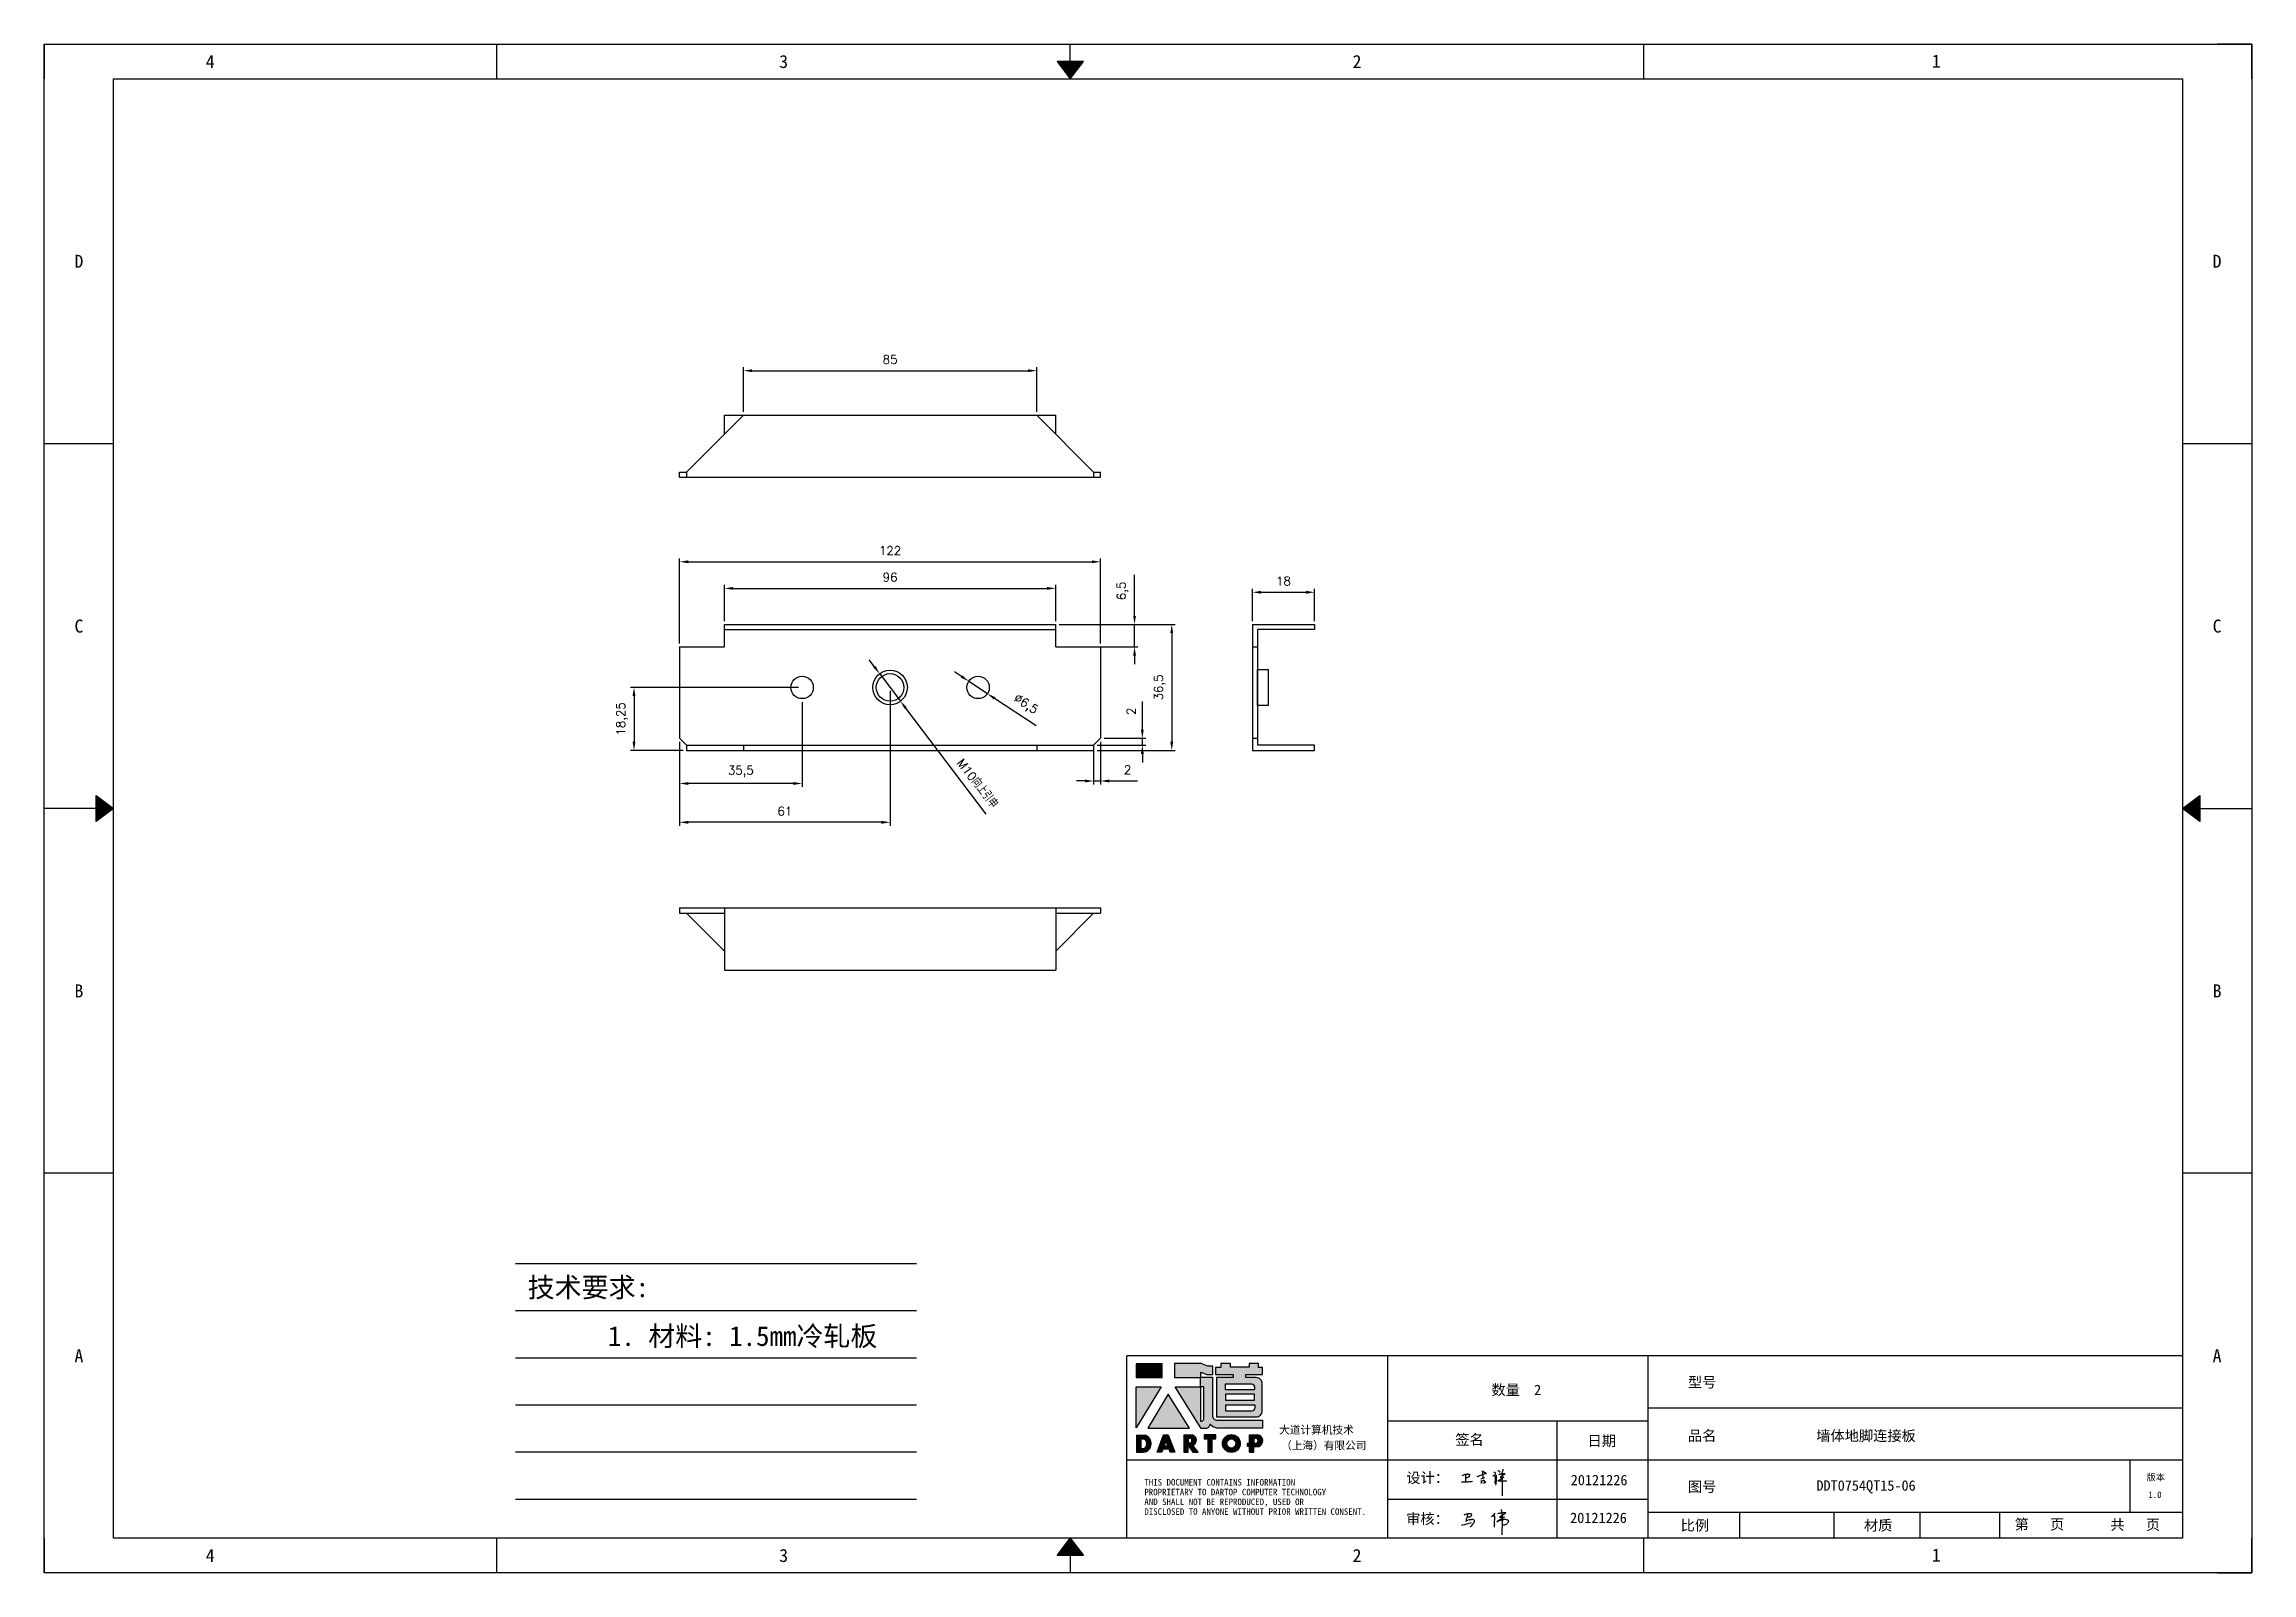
# Model space of a CAD drawing. Header units: millimetres. Extents: x 120943 to 145233, y 4425 to 40233.
# Drawn here: x 143533 to 144173, y 28903 to 29346 of the extents above; entities that cross this region are included whole.
import ezdxf
from ezdxf.enums import TextEntityAlignment as Align

# ---------------------------------------------------------------- set-up
doc = ezdxf.new("R2010")
doc.units = ezdxf.units.MM
doc.linetypes.add('DOT', pattern=[0.25, 0, -0.25])
doc.layers.add('4', color=7, linetype='Continuous')
doc.layers.add('print', color=30, linetype='Continuous')
doc.layers.add('dim', color=2, linetype='Continuous', lineweight=9)
doc.styles.add('Dartop', font='SIMFANG.TTF')
doc.styles.add('HZ', font='SimSun.ttf')
doc.styles.add('hzHT', font='SIMHEI.TTF')
doc.styles.get("Standard").update_dxf_attribs({"font": 'txt', "bigfont": 'gbcbig.shx'})
doc.dimstyles.new('0.5small', dxfattribs={"dimtxt": 2.5, "dimasz": 2.5, "dimexe": 1, "dimexo": 1, "dimgap": 2, "dimtad": 1, "dimtxsty": 'Standard', "dimcen": 2.5, "dimadec": 0, "dimazin": 0, "dimtfac": 1, "dimtmove": 0, "dimatfit": 3, "dimfxl": 1, "dimarcsym": 0})

msp = doc.modelspace()

# ---------------------------------------------------------------- texts
at = {"color": 0}
for s, height, style, p in [('4', 3.777, 'Dartop', (143581.582, 29340.852)), ('3', 3.777, 'Dartop', (143747.77, 29340.852)), ('2', 3.777, 'Dartop', (143913.958, 29340.852)), ('1', 3.777, 'Dartop', (144081.868, 29340.972)), ('D', 3.777, 'Dartop', (143543.52, 29282.938)), ('D', 3.777, 'Dartop', (144163.241, 29282.938)), ('C', 3.777, 'Dartop', (143543.52, 29177.182)), ('C', 3.777, 'Dartop', (144163.241, 29177.182)), ('B', 3.777, 'Dartop', (143543.52, 29071.426)), ('B', 3.777, 'Dartop', (144163.241, 29071.426)), ('A', 3.777, 'Dartop', (143543.52, 28965.67)), ('A', 3.777, 'Dartop', (144163.241, 28965.67)), ('数量  2', 3.0216, 'hzHT', (143960.135, 28955.765)), ('型号', 3.0216, 'hzHT', (144013.988, 28957.984)), ('签名', 3.0216, 'hzHT', (143946.562, 28941.365)), ('日期', 3.0216, 'hzHT', (143984.903, 28940.993)), ('品名', 3.0216, 'hzHT', (144013.988, 28942.472)), ('墙体地脚连接板', 3.0216, 'hzHT', (144061.496, 28942.472)), ('20121226', 3.0216, 'hzHT', (143984.127, 28929.633)), ('图号', 3.0216, 'hzHT', (144013.988, 28927.703)), ('DDT0754QT15-06', 3.0216, 'hzHT', (144061.496, 28928.043)), ('版本', 1.8885, 'hzHT', (144145.469, 28930.44)), ('1.0', 1.8885, 'Dartop', (144145.242, 28925.393)), ('20121226', 3.0216, 'hzHT', (143983.947, 28918.67)), ('比例', 3.0216, 'hzHT', (144011.881, 28916.49)), ('材质', 3.0216, 'hzHT', (144065.006, 28916.49)), ('第   页', 3.0216, 'hzHT', (144111.748, 28916.803)), ('共   页', 3.0216, 'hzHT', (144139.504, 28916.693)), ('4', 3.777, 'Dartop', (143581.582, 28907.756)), ('3', 3.777, 'Dartop', (143747.77, 28907.756)), ('2', 3.777, 'Dartop', (143913.958, 28907.756)), ('1', 3.777, 'Dartop', (144081.868, 28907.875))]:
    msp.add_text(s, height=height, dxfattribs=dict(at, style=style)).set_placement(p, align=Align.MIDDLE_CENTER)
at = {"style": 'HZ'}
for s, p in [('技术要求:', (143691.177, 28985.489)), ('     1. 材料: 1.5mm冷轧板', (143726.144, 28971.368))]:
    msp.add_text(s, height=5.733, dxfattribs=at).set_placement(p, align=Align.MIDDLE_CENTER)
at = {"color": 0, "style": 'hzHT'}
for s, height, p in [('THIS DOCUMENT CONTAINS INFORMATION', 1.8885, (143852.33, 28928.032)), ('设计：', 3.0216, (143928.258, 28928.776)), ('AND SHALL NOT BE REPRODUCED, USED OR', 1.8885, (143852.33, 28922.366)), ('PROPRIETARY TO DARTOP COMPUTER TECHNOLOGY', 1.8885, (143852.33, 28925.199)), ('DISCLOSED TO ANYONE WITHOUT PRIOR WRITTEN CONSENT.', 1.8885, (143852.33, 28919.534)), ('审核：', 3.0216, (143928.213, 28916.877))]:
    msp.add_text(s, height=height, dxfattribs=at).set_placement(p)
at = {"layer": '4', "color": 0, "style": 'hzHT'}
for s, p in [('大道计算机技术', (143891.389, 28943.032)), ('（上海）有限公司', (143891.959, 28938.515))]:
    msp.add_text(s, height=2.2662, dxfattribs=at).set_placement(p)

# ---------------------------------------------------------------- blocks, each defined once
blk = doc.blocks.new('*U527')
at = {"color": 254, "linetype": 'Continuous', "extrusion": (0, 0, -1)}
for points in [[(-17, 0.333), (-16.812, 0.25), (-17, 0.5)], [(-17, 0.333), (-17.188, 0.25), (-16.812, 0.25)], [(-17, 0.333), (-17, 0.5), (-17.188, 0.25)]]:
    blk.add_solid(points, dxfattribs=at)
blk = doc.blocks.new('*U526')
at = {"color": 254, "linetype": 'Continuous', "extrusion": (0, 0, -1)}
for points in [[(-33.167, 11), (-33, 11), (-33.25, 11.188)], [(-33.167, 11), (-33.25, 11.188), (-33.25, 10.812)], [(-33.167, 11), (-33.25, 10.812), (-33, 11)]]:
    blk.add_solid(points, dxfattribs=at)
blk = doc.blocks.new('*U528')
at = {"color": 254, "linetype": 'Continuous'}
for points in [[(17, 21.667), (17.188, 21.75), (16.812, 21.75)], [(17, 21.667), (16.812, 21.75), (17, 21.5)], [(17, 21.667), (17, 21.5), (17.188, 21.75)]]:
    blk.add_solid(points, dxfattribs=at)
blk = doc.blocks.new('*U525')
at = {"color": 254, "linetype": 'Continuous', "extrusion": (0, 0, -1)}
for points in [[(-0.833, 11), (-0.75, 10.812), (-0.75, 11.188)], [(-0.833, 11), (-0.75, 11.188), (-1, 11)], [(-0.833, 11), (-1, 11), (-0.75, 10.812)]]:
    blk.add_solid(points, dxfattribs=at)
blk = doc.blocks.new('dadao')
for p, q in [((48, 19.2), (44.9, 10.4)), ((44.9, 10.4), (51.2, 10.4)), ((51.2, 10.4), (48, 19.2))]:
    blk.add_line(p, q)
for points in [[(41.8, 121.6), (41.8, 143.7), (-0.4, 143.7), (-0.4, 121.6), (41.8, 121.6)], [(104.8, 122), (104.8, 130.3), (114.1, 126.3), (124.2, 126.3), (124.2, 139.6), (115.9, 139.6), (105.1, 143.9), (61.5, 143.9)], [(61.7, 144), (61.7, 121.3), (103.9, 121.3)], [(113.4, 38.7), (105.1, 38.7), (63, 106.5), (103.9, 106.5), (103.9, 120.9), (103.9, 121.3)], [(109.7, 53.6), (109.7, 106.2), (104.3, 106.2), (104.3, 50.4), (106.6, 50.4)], [(144.6, 94.4), (144.6, 84.8), (192, 84.8), (192, 94.1), (144.9, 94.1)], [(120.2, 45), (119.5, 45), (119.5, 44.6)], [(0, 28), (0, 0), (11.8, 0)], [(0.1, 28), (14, 28)], [(7.1, 21.8), (7.1, 6.1), (12, 6.1)], [(7.1, 21.8), (11.4, 21.8)], [(76.8, 28.2), (76.8, 0), (84.1, 0), (84.1, 11.1), (91.6, -0.1), (100.3, -0.1), (91.7, 11.1)], [(76.8, 28.2), (90.6, 28.2)], [(84, 22.7), (84, 15.3), (87.2, 15.3)], [(84, 22.7), (87.3, 22.7)], [(183.7, 0), (183.7, 9.6), (180.6, 9.6), (180.6, 14.9), (183.8, 14.9), (183.8, 28.1), (196.1, 28.1), (196.5, 28.1)], [(183.7, 0), (190.9, 0), (190.9, 9.6), (198.8, 9.6)], [(194.9, 22.3), (190.8, 22.3), (190.8, 15), (194.4, 15)]]:
    blk.add_lwpolyline(points)
blk.add_lwpolyline([(137.1, 144.2), (137.1, 137.9), (128.3, 137.9), (128.3, 126.5), (157.3, 126.5), (157.3, 121.5), (130.3, 121.5), (130.3, 57.5), (194.4, 57.5, 0.414214), (204.4, 67.5), (204.4, 111.3, 0.414214), (194.4, 121.3), (177.5, 121.3), (177.5, 126.3), (204.7, 126.3), (204.7, 137.7), (198.2, 137.7), (198.2, 143.9), (183.3, 143.9), (183.3, 138), (153, 138), (153, 144.2), (137.1, 144.2)], format="xyb", close=True)
for points in [[(104.8, 122), (123.4, 122), (123.4, 60, 0.414214), (131.4, 52), (204.8, 52), (204.8, 39.1), (131.7, 39.1)], [(144.3, 110.8), (144.3, 101.8), (192.3, 101.8), (192.3, 105.5, 0.414214), (187.3, 110.5), (144.3, 110.5)], [(144.6, 77), (144.6, 67.5), (187.6, 67.5, 0.414214), (192.6, 72.5), (192.6, 76.4), (144.6, 76.4)]]:
    blk.add_lwpolyline(points, format="xyb")
for points in [[(-0.3, 106.2), (40.4, 106.2), (-0.3, 39.7), (-0.3, 106.2)], [(51.7, 94.1), (18.4, 39.3), (86.2, 39.3)], [(43.8, 28.2), (51.8, 28.2), (62.6, -0.1), (55, -0.1), (53.2, 5), (42.9, 5), (41.1, 0), (33.6, 0)], [(110, 28.1), (110, 21.9), (116, 21.9), (116, -0.1), (123.2, -0.1), (123.2, 22), (129.2, 22), (129.2, 28.1), (110, 28.1)]]:
    blk.add_lwpolyline(points, close=True)
for radius in [14.5, 7.44]:
    blk.add_circle((154.2, 14.2), radius)
for centre, radius, start, end in [((99.2, 60.7), 12.6, 305.6399, 325.969), ((111.6, 46.7), 8.19, 282.9811, 347.6627), ((136, 61.7), 22.9, 226.7358, 259.3209), ((8.5, 13.9), 8.49, 294.2143, 69.7177), ((9.6, 14.2), 14.4, 278.6604, 72.3203), ((86.4, 19), 3.8, 282.527, 76.7196), ((88.6, 19.4), 8.95, 290.6073, 77.2124), ((193.7, 18.7), 3.8, 280.9891, 72.5513), ((195.7, 18.6), 9.51, 288.8959, 85.2442)]:
    blk.add_arc(centre, radius, start, end)
blk = doc.blocks.new('h')
for p, q in [((20768.1, -2360.9), (20773, -2359.1)), ((20769.5, -2366.9), (20769.8, -2370.6)), ((20769.8, -2370.6), (20770.9, -2378)), ((20770.9, -2378), (20771.5, -2370.6)), ((20772.4, -2369.3), (20774.9, -2367.8)), ((20773, -2359.1), (20784.1, -2355.2)), ((20773.3, -2331.8), (20775.3, -2338.7)), ((20789.1, -2340.9), (20773.5, -2331.9)), ((20775.3, -2338.7), (20775.6, -2351.2)), ((20775.6, -2351.2), (20775.5, -2357.3)), ((20782.2, -2369.2), (20780, -2377.1)), ((20780, -2377.1), (20788.3, -2371.3)), ((20780.1, -2366.4), (20780.8, -2366.4)), ((20781.9, -2367.4), (20782.2, -2369.2)), ((20845.7, -2343.5), (20848.4, -2353)), ((20848.9, -2370.3), (20847.9, -2424)), ((20848.4, -2353), (20848.9, -2370.3))]:
    blk.add_line(p, q)
for points in [[(20696.6, -2372.4, 0.002073), (20710.6, -2371.9, 0.016137), (20719.6, -2371.3, 0.008314), (20736.9, -2369.3)], [(20699.1, -2348.2, -0.029745), (20704.6, -2345.4, -0.046842), (20708.4, -2344.2, -0.00919), (20714.3, -2343, -0.018517), (20717.2, -2342.5, -0.037841), (20720.3, -2342.4, -0.039541), (20723.2, -2342.8, -0.149785), (20726, -2344.3, -0.204935), (20726.9, -2346.6, -0.074872), (20726.5, -2348.3, -0.061615), (20725.6, -2350.3, -0.034204), (20723.8, -2352.6, -0.045776), (20722.3, -2354.1, -0.054985), (20720.4, -2355.3, -0.036348), (20717.3, -2356.5, -0.067752), (20715.7, -2356.8, -0.043553), (20713.2, -2356.7)], [(20755, -2351.9, -0.024077), (20759.9, -2350.1, -0.013147), (20768.7, -2346.5, -0.00522), (20775.4, -2344.1, -0.018517), (20777.3, -2343.4, -0.008274), (20786.3, -2341, -0.039541), (20788.3, -2340.8, -0.079216), (20789.4, -2341, -0.204935)], [(20813.5, -2350.1, 0.007348), (20815.9, -2348.7, 0.008421), (20818, -2347.3, 0.009459), (20819.7, -2346.2, -0.016325), (20820.7, -2345.5, -0.173771), (20821.8, -2345.3, -0.085159), (20823.9, -2346, -0.125883), (20826, -2347.9, -0.160659), (20826.6, -2350.1, -0.010447), (20826.5, -2352.3, -0.008247), (20826.2, -2355.1, -0.002698), (20825.3, -2374, 0.001562), (20823.9, -2383.7, 0.016137)], [(20816.8, -2335, -0.053561), (20819.6, -2336.1, -0.075272), (20821.3, -2337.3, -0.005295), (20822.5, -2338.5, -0.009337), (20823.1, -2339.1, -0.026146), (20823.7, -2339.8, -0.016644), (20824.5, -2340.9)], [(20832.1, -2329.2, -0.053561), (20834.9, -2330.3, -0.075272), (20836.7, -2331.5, -0.005295), (20837.8, -2332.6, -0.009337), (20838.5, -2333.3, -0.026146), (20839, -2334, -0.016644), (20839.8, -2335.1)], [(20836, -2343.7, -0.02797), (20842.1, -2342.6, -0.048868), (20845.6, -2342.2, -0.00919), (20851.1, -2341.4, -0.018517), (20853.9, -2341.1, -0.037841), (20856.7, -2341.2, -0.039541), (20859.4, -2341.6, -0.018282), (20840.6, -2354.7, -0.000937)], [(20847.6, -2340.2, 0.021784), (20849.6, -2335.9, 0.028296), (20850.8, -2332.4, 0.008136), (20851.9, -2328.2, 0.028913), (20852.2, -2327, 0.08193), (20852.1, -2325.9, 0.075058), (20851.7, -2324.7, 0.275043)]]:
    blk.add_lwpolyline(points, format="xyb")
for points in [[(20711.3, -2343.5), (20711.3, -2343.5), (20711.5, -2355.8), (20710.7, -2368), (20710.6, -2371.9)], [(20821.5, -2350.6), (20822.4, -2359.2), (20822.2, -2364.9), (20821.7, -2369), (20821.3, -2376.3), (20823.6, -2368.5), (20827.2, -2366.3), (20829.5, -2366.3)], [(20840.6, -2354.7), (20850, -2354.7), (20855, -2354.3), (20845.9, -2361.1), (20840.5, -2364), (20833, -2367.5), (20863.2, -2367.4), (20865.9, -2367.3)]]:
    blk.add_lwpolyline(points)
for centre, radius, start, end in [((20773.7, -2371.2), 2.3, 121.9907, 163.60158), ((20787.5, -2406), 40.3, 100.61827, 108.24823), ((20780.8, -2367.6), 1.15, 9.4675, 90)]:
    blk.add_arc(centre, radius, start, end)
blk = doc.blocks.new('*D1486')
at = {"layer": 'Defpoints', "color": 0}
for p in [(143826.63, 29188.12), (143730.63, 29177.65), (143826.63, 29177.65)]:
    blk.add_point(p, dxfattribs=at)
at = {"layer": 'dim', "color": 0, "lineweight": -2}
for p, q in [((143730.63, 29178.65), (143730.63, 29189.12)), ((143733.13, 29188.12), (143824.13, 29188.12)), ((143826.63, 29178.65), (143826.63, 29189.12))]:
    blk.add_line(p, q, dxfattribs=at)
at = {"layer": 'dim', "color": 0}
for points in [[(143733.13, 29188.53), (143733.13, 29187.7), (143730.63, 29188.12)], [(143824.13, 29188.53), (143824.13, 29187.7), (143826.63, 29188.12)]]:
    blk.add_solid(points, dxfattribs=at)
at = {"layer": 'dim', "color": 0, "insert": (143778.63, 29191.37), "char_height": 2.5, "attachment_point": 5}
blk.add_mtext('96', dxfattribs=at)
blk = doc.blocks.new('*D1487')
at = {"layer": 'Defpoints', "color": 0}
for p in [(143839.63, 29195.82), (143717.63, 29171.15), (143839.63, 29171.15)]:
    blk.add_point(p, dxfattribs=at)
at = {"layer": 'dim', "color": 0, "lineweight": -2}
for p, q in [((143717.63, 29172.15), (143717.63, 29196.82)), ((143720.13, 29195.82), (143837.13, 29195.82)), ((143839.63, 29172.15), (143839.63, 29196.82))]:
    blk.add_line(p, q, dxfattribs=at)
at = {"layer": 'dim', "color": 0}
for points in [[(143720.13, 29196.24), (143720.13, 29195.41), (143717.63, 29195.82)], [(143837.13, 29196.24), (143837.13, 29195.41), (143839.63, 29195.82)]]:
    blk.add_solid(points, dxfattribs=at)
at = {"layer": 'dim', "color": 0, "insert": (143778.63, 29199.07), "char_height": 2.5, "attachment_point": 5}
blk.add_mtext('122', dxfattribs=at)
blk = doc.blocks.new('*D1488')
at = {"layer": 'Defpoints', "color": 0}
for p in [(143826.63, 29177.65), (143837.63, 29141.15), (143860.26, 29141.15)]:
    blk.add_point(p, dxfattribs=at)
at = {"layer": 'dim', "color": 0, "lineweight": -2}
for p, q in [((143827.63, 29177.65), (143861.26, 29177.65)), ((143860.26, 29175.15), (143860.26, 29143.65)), ((143838.63, 29141.15), (143861.26, 29141.15))]:
    blk.add_line(p, q, dxfattribs=at)
at = {"layer": 'dim', "color": 0}
for points in [[(143859.85, 29175.15), (143860.68, 29175.15), (143860.26, 29177.65)], [(143859.85, 29143.65), (143860.68, 29143.65), (143860.26, 29141.15)]]:
    blk.add_solid(points, dxfattribs=at)
at = {"layer": 'dim', "color": 0, "insert": (143856.8, 29159.4), "char_height": 2.5, "attachment_point": 5, "rotation": 90}
blk.add_mtext('36,5', dxfattribs=at)
blk = doc.blocks.new('*D1489')
at = {"layer": 'Defpoints', "color": 0}
for p in [(143826.63, 29177.65), (143849.48, 29177.65), (143826.63, 29171.15)]:
    blk.add_point(p, dxfattribs=at)
at = {"layer": 'dim', "color": 0, "lineweight": -2}
for p, q in [((143849.48, 29180.15), (143849.48, 29192.06)), ((143827.63, 29177.65), (143850.48, 29177.65)), ((143849.48, 29171.15), (143849.48, 29177.65)), ((143827.63, 29171.15), (143850.48, 29171.15)), ((143849.48, 29168.65), (143849.48, 29166.15))]:
    blk.add_line(p, q, dxfattribs=at)
at = {"layer": 'dim', "color": 0}
for points in [[(143849.07, 29180.15), (143849.9, 29180.15), (143849.48, 29177.65)], [(143849.07, 29168.65), (143849.9, 29168.65), (143849.48, 29171.15)]]:
    blk.add_solid(points, dxfattribs=at)
at = {"layer": 'dim', "color": 0, "insert": (143846.02, 29187.36), "char_height": 2.5, "attachment_point": 5, "rotation": 90}
blk.add_mtext('6,5', dxfattribs=at)
blk = doc.blocks.new('*D1490')
at = {"layer": 'Defpoints', "color": 0}
for p in [(143901.65, 29186.99), (143883.65, 29177.65), (143901.65, 29177.65)]:
    blk.add_point(p, dxfattribs=at)
at = {"layer": 'dim', "color": 0, "lineweight": -2}
for p, q in [((143883.65, 29178.65), (143883.65, 29187.99)), ((143886.15, 29186.99), (143899.15, 29186.99)), ((143901.65, 29178.65), (143901.65, 29187.99))]:
    blk.add_line(p, q, dxfattribs=at)
at = {"layer": 'dim', "color": 0}
for points in [[(143886.15, 29187.41), (143886.15, 29186.57), (143883.65, 29186.99)], [(143899.15, 29187.41), (143899.15, 29186.57), (143901.65, 29186.99)]]:
    blk.add_solid(points, dxfattribs=at)
at = {"layer": 'dim', "color": 0, "insert": (143892.65, 29190.24), "char_height": 2.5, "attachment_point": 5}
blk.add_mtext('18', dxfattribs=at)
blk = doc.blocks.new('*D1491')
at = {"layer": 'Defpoints', "color": 0}
for p in [(143821.13, 29251.22), (143736.13, 29238.32), (143821.13, 29238.32)]:
    blk.add_point(p, dxfattribs=at)
at = {"layer": 'dim', "color": 0, "lineweight": -2}
for p, q in [((143736.13, 29239.32), (143736.13, 29252.22)), ((143738.63, 29251.22), (143818.63, 29251.22)), ((143821.13, 29239.32), (143821.13, 29252.22))]:
    blk.add_line(p, q, dxfattribs=at)
at = {"layer": 'dim', "color": 0}
for points in [[(143738.63, 29251.64), (143738.63, 29250.81), (143736.13, 29251.22)], [(143818.63, 29251.64), (143818.63, 29250.81), (143821.13, 29251.22)]]:
    blk.add_solid(points, dxfattribs=at)
at = {"layer": 'dim', "color": 0, "insert": (143778.63, 29254.47), "char_height": 2.5, "attachment_point": 5}
blk.add_mtext('85', dxfattribs=at)
blk = doc.blocks.new('*D1492')
at = {"layer": 'Defpoints', "color": 0}
for p in [(143837.63, 29142.65), (143839.63, 29144.65), (143851.74, 29144.65)]:
    blk.add_point(p, dxfattribs=at)
at = {"layer": 'dim', "color": 0, "lineweight": -2}
for p, q in [((143851.74, 29147.15), (143851.74, 29155.31)), ((143838.63, 29142.65), (143852.74, 29142.65)), ((143840.63, 29144.65), (143852.74, 29144.65)), ((143851.74, 29142.65), (143851.74, 29144.65)), ((143851.74, 29140.15), (143851.74, 29137.65))]:
    blk.add_line(p, q, dxfattribs=at)
at = {"layer": 'dim', "color": 0}
for points in [[(143851.33, 29147.15), (143852.16, 29147.15), (143851.74, 29144.65)], [(143851.33, 29140.15), (143852.16, 29140.15), (143851.74, 29142.65)]]:
    blk.add_solid(points, dxfattribs=at)
at = {"layer": 'dim', "color": 0, "insert": (143848.49, 29152.48), "char_height": 2.5, "attachment_point": 5, "rotation": 90}
blk.add_mtext('2', dxfattribs=at)
blk = doc.blocks.new('*D1493')
at = {"layer": 'Defpoints', "color": 0}
for p in [(143837.63, 29142.65), (143839.63, 29144.65), (143839.63, 29132.28)]:
    blk.add_point(p, dxfattribs=at)
at = {"layer": 'dim', "color": 0, "lineweight": -2}
for p, q in [((143837.63, 29141.65), (143837.63, 29131.28)), ((143839.63, 29143.65), (143839.63, 29131.28)), ((143835.13, 29132.28), (143832.63, 29132.28)), ((143837.63, 29132.28), (143839.63, 29132.28)), ((143842.13, 29132.28), (143850.29, 29132.28))]:
    blk.add_line(p, q, dxfattribs=at)
at = {"layer": 'dim', "color": 0}
for points in [[(143835.13, 29132.7), (143835.13, 29131.86), (143837.63, 29132.28)], [(143842.13, 29132.7), (143842.13, 29131.86), (143839.63, 29132.28)]]:
    blk.add_solid(points, dxfattribs=at)
at = {"layer": 'dim', "color": 0, "insert": (143847.46, 29135.53), "char_height": 2.5, "attachment_point": 5}
blk.add_mtext('2', dxfattribs=at)
blk = doc.blocks.new('*D1494')
at = {"layer": 'Defpoints', "color": 0}
for p in [(143778.63, 29159.4), (143717.63, 29144.65), (143717.63, 29120.3)]:
    blk.add_point(p, dxfattribs=at)
at = {"layer": 'dim', "color": 0, "lineweight": -2}
for p, q in [((143778.63, 29158.4), (143778.63, 29119.3)), ((143717.63, 29143.65), (143717.63, 29119.3)), ((143776.13, 29120.3), (143720.13, 29120.3))]:
    blk.add_line(p, q, dxfattribs=at)
at = {"layer": 'dim', "color": 0}
for points in [[(143720.13, 29120.72), (143720.13, 29119.88), (143717.63, 29120.3)], [(143776.13, 29120.72), (143776.13, 29119.88), (143778.63, 29120.3)]]:
    blk.add_solid(points, dxfattribs=at)
at = {"layer": 'dim', "color": 0, "insert": (143748.13, 29123.55), "char_height": 2.5, "attachment_point": 5}
blk.add_mtext('61', dxfattribs=at)
blk = doc.blocks.new('*D1106')
at = {"layer": 'Defpoints', "color": 0}
for p in [(143753.13, 29156.15), (143717.63, 29143.65), (143717.63, 29131.56)]:
    blk.add_point(p, dxfattribs=at)
at = {"layer": 'dim', "color": 0, "lineweight": -2}
for p, q in [((143753.13, 29155.15), (143753.13, 29130.56)), ((143717.63, 29142.65), (143717.63, 29130.56)), ((143750.63, 29131.56), (143720.13, 29131.56))]:
    blk.add_line(p, q, dxfattribs=at)
at = {"layer": 'dim', "color": 0}
for points in [[(143720.13, 29131.97), (143720.13, 29131.14), (143717.63, 29131.56)], [(143750.63, 29131.97), (143750.63, 29131.14), (143753.13, 29131.56)]]:
    blk.add_solid(points, dxfattribs=at)
at = {"layer": 'dim', "color": 0, "insert": (143735.38, 29135.02), "char_height": 2.5, "attachment_point": 5}
blk.add_mtext('35,5', dxfattribs=at)
blk = doc.blocks.new('*D1495')
at = {"layer": 'Defpoints', "color": 0}
for p in [(143753.13, 29159.4), (143704.41, 29141.15), (143719.63, 29141.15)]:
    blk.add_point(p, dxfattribs=at)
at = {"layer": 'dim', "color": 0, "lineweight": -2}
for p, q in [((143752.13, 29159.4), (143703.41, 29159.4)), ((143704.41, 29156.9), (143704.41, 29143.65)), ((143718.63, 29141.15), (143703.41, 29141.15))]:
    blk.add_line(p, q, dxfattribs=at)
at = {"layer": 'dim', "color": 0}
for points in [[(143703.99, 29156.9), (143704.82, 29156.9), (143704.41, 29159.4)], [(143703.99, 29143.65), (143704.82, 29143.65), (143704.41, 29141.15)]]:
    blk.add_solid(points, dxfattribs=at)
at = {"layer": 'dim', "color": 0, "insert": (143700.95, 29150.27), "char_height": 2.5, "attachment_point": 5, "rotation": 90}
blk.add_mtext('18,25', dxfattribs=at)
blk = doc.blocks.new('*D1496')
at = {"layer": 'Defpoints', "color": 0}
for p in [(143801.42, 29161.2), (143806.83, 29157.6)]:
    blk.add_point(p, dxfattribs=at)
at = {"layer": 'dim', "color": 0, "lineweight": -2}
for p, q in [((143799.34, 29162.58), (143797.26, 29163.97)), ((143801.42, 29161.2), (143806.83, 29157.6)), ((143820.92, 29148.23), (143808.92, 29156.21))]:
    blk.add_line(p, q, dxfattribs=at)
at = {"layer": 'dim', "color": 0}
for points in [[(143799.57, 29162.93), (143799.11, 29162.23), (143801.42, 29161.2)], [(143809.15, 29156.56), (143808.69, 29155.87), (143806.83, 29157.6)]]:
    blk.add_solid(points, dxfattribs=at)
at = {"layer": 'dim', "color": 0, "insert": (143817.87, 29154.41), "char_height": 2.5, "attachment_point": 5, "rotation": 326.37911}
blk.add_mtext('∅6,5', dxfattribs=at)
blk = doc.blocks.new('*D1497')
at = {"layer": 'Defpoints', "color": 0}
for p in [(143775.61, 29163.38), (143781.65, 29155.41)]:
    blk.add_point(p, dxfattribs=at)
at = {"layer": 'dim', "color": 0, "lineweight": -2}
for p, q in [((143774.1, 29165.38), (143772.59, 29167.37)), ((143775.61, 29163.38), (143781.65, 29155.41)), ((143806.45, 29122.68), (143783.16, 29153.42))]:
    blk.add_line(p, q, dxfattribs=at)
at = {"layer": 'dim', "color": 0}
for points in [[(143774.43, 29165.63), (143773.77, 29165.12), (143775.61, 29163.38)], [(143783.49, 29153.67), (143782.83, 29153.17), (143781.65, 29155.41)]]:
    blk.add_solid(points, dxfattribs=at)
at = {"layer": 'dim', "color": 0, "insert": (143803.91, 29131.53), "char_height": 2.5, "attachment_point": 5, "rotation": 307.1543}
blk.add_mtext('M10向上引申', dxfattribs=at)

# ---------------------------------------------------------------- dimensions: what is measured, and where the dimension line sits
at = {"layer": 'dim'}
for base, p1, p2, picture, middle in [((143821.128, 29251.223), (143736.128, 29238.324), (143821.128, 29238.324), '*D1491', (143778.628, 29254.473)), ((143839.628, 29195.824), (143717.628, 29171.148), (143839.628, 29171.148), '*D1487', (143778.628, 29199.074)), ((143826.628, 29188.116), (143730.628, 29177.648), (143826.628, 29177.648), '*D1486', (143778.628, 29191.366)), ((143901.649, 29186.991), (143883.649, 29177.648), (143901.649, 29177.648), '*D1490', (143892.649, 29190.241)), ((143717.628, 29120.301), (143778.628, 29159.398), (143717.628, 29144.648), '*D1494', (143748.128, 29123.551)), ((143717.628, 29131.558), (143753.128, 29156.148), (143717.628, 29143.648), '*D1106', (143735.378, 29135.016)), ((143839.628, 29132.28), (143837.628, 29142.648), (143839.628, 29144.648), '*D1493', (143847.461, 29135.53))]:
    dim = msp.add_linear_dim(base=base, p1=p1, p2=p2, dimstyle='0.5small', override={"dimpost": '\\X'}, dxfattribs=at)
    dim.commit()
    dim.dimension.update_dxf_attribs({"geometry": picture, "text_midpoint": middle})
for base, p1, p2, picture, middle in [((143849.483, 29177.648), (143826.628, 29171.148), (143826.628, 29177.648), '*D1489', (143846.025, 29187.356)), ((143860.263, 29141.148), (143826.628, 29177.648), (143837.628, 29141.148), '*D1488', (143856.805, 29159.398)), ((143704.408, 29141.148), (143753.128, 29159.398), (143719.628, 29141.148), '*D1495', (143700.95, 29150.273)), ((143851.743, 29144.648), (143837.628, 29142.648), (143839.628, 29144.648), '*D1492', (143848.493, 29152.481))]:
    dim = msp.add_linear_dim(base=base, p1=p1, p2=p2, angle=90, dimstyle='0.5small', override={"dimpost": '\\X'}, dxfattribs=at)
    dim.commit()
    dim.dimension.update_dxf_attribs({"geometry": picture, "text_midpoint": middle})
dim = msp.add_diameter_dim_2p(p1=(143775.608, 29163.383), p2=(143781.648, 29155.413), text='M10向上引申', dimstyle='0.5small', override={"dimpost": '\\X'}, dxfattribs=at)
dim.commit()
dim.dimension.update_dxf_attribs({"geometry": '*D1497', "text_midpoint": (143801.265, 29129.525), "dimtype": 163})
dim = msp.add_diameter_dim_2p(p1=(143801.421, 29161.197), p2=(143806.834, 29157.598), dimstyle='0.5small', override={"dimpost": '\\X'}, dxfattribs=at)
dim.commit()
dim.dimension.update_dxf_attribs({"geometry": '*D1496', "text_midpoint": (143817.874, 29154.41)})

# ---------------------------------------------------------------- hatches: boundary and pattern name
for points in [[(143857.472, 28963.331), (143849.938, 28963.331), (143849.938, 28959.395), (143857.472, 28959.395)], [(143857.229, 28956.641), (143849.958, 28956.641), (143849.958, 28944.769)], [(143859.245, 28954.486), (143853.301, 28944.69), (143865.404, 28944.69)], [(143873.089, 28942.686), (143869.649, 28942.686), (143869.649, 28941.594), (143870.722, 28941.594), (143870.722, 28937.662), (143872.007, 28937.662), (143872.007, 28941.597), (143873.089, 28941.597)]]:
    msp.add_hatch(color=0).paths.add_polyline_path(points)
h = msp.add_hatch(color=0)
h.paths.add_polyline_path([(143868.73, 28960.938), (143870.393, 28960.22), (143872.19, 28960.22), (143872.19, 28962.599), (143870.707, 28962.599), (143868.775, 28963.362), (143861.031, 28963.362), (143861.031, 28959.339), (143868.566, 28959.339), (143868.566, 28959.257), (143868.566, 28956.686), (143861.26, 28956.686), (143868.775, 28944.592), (143870.263, 28944.592, 0.2793748), (143871.349, 28945.648), (143871.349, 28945.704), (143871.48, 28945.704, 0.1431454), (143873.529, 28944.661), (143886.587, 28944.661), (143886.587, 28946.955), (143873.473, 28946.955, -0.4142136), (143872.045, 28948.383), (143872.045, 28959.466), (143868.73, 28959.466)])
h.paths.add_polyline_path([(143868.642, 28956.634), (143869.599, 28956.634), (143869.599, 28947.247, -0.0889357), (143869.044, 28946.677), (143868.638, 28946.677)], flags=16)
h = msp.add_hatch(color=0)
h.paths.add_polyline_path([(143886.565, 28962.266), (143885.403, 28962.266), (143885.403, 28963.372), (143882.747, 28963.372), (143882.747, 28962.322), (143877.326, 28962.322), (143877.326, 28963.427), (143874.486, 28963.427), (143874.486, 28962.301), (143872.917, 28962.301), (143872.917, 28960.263), (143878.095, 28960.263), (143878.095, 28959.362), (143873.27, 28959.362), (143873.27, 28947.952), (143884.724, 28947.952, 0.4142136), (143886.51, 28949.738), (143886.51, 28957.552, 0.4142136), (143884.724, 28959.337), (143881.696, 28959.337), (143881.696, 28960.221), (143886.565, 28960.221)])
h.paths.add_polyline_path([(143883.459, 28957.403, -0.4142136), (143884.352, 28956.51), (143884.352, 28955.855), (143875.776, 28955.855), (143875.776, 28957.403)], flags=16)
h.paths.add_polyline_path([(143884.296, 28954.474), (143884.296, 28952.816), (143875.832, 28952.816), (143875.832, 28954.474)], flags=16)
h.paths.add_polyline_path([(143884.407, 28951.324), (143884.407, 28950.614, -0.4142136), (143883.514, 28949.721), (143875.832, 28949.721), (143875.832, 28951.324)], flags=16)
h = msp.add_hatch(color=0)
h.paths.add_polyline_path([(143852.506, 28942.668), (143850.012, 28942.668), (143850.012, 28937.677), (143852.112, 28937.677, 0.7930159)])
h.paths.add_polyline_path([(143852.149, 28938.77), (143851.277, 28938.77), (143851.277, 28941.575), (143852.053, 28941.575, -0.6713609)], flags=16)
h = msp.add_hatch(color=0)
h.paths.add_polyline_path([(143859.263, 28942.709), (143857.84, 28942.709), (143856.009, 28937.672), (143857.358, 28937.672), (143857.675, 28938.564), (143859.502, 28938.564), (143859.826, 28937.661), (143861.185, 28937.661)])
h.paths.add_polyline_path([(143859.153, 28939.526), (143858.021, 28939.526), (143858.576, 28941.109)], flags=16)
h = msp.add_hatch(color=0)
h.paths.add_polyline_path([(143866.183, 28942.705), (143863.73, 28942.705), (143863.73, 28937.669), (143865.026, 28937.669), (143865.026, 28939.665), (143866.359, 28937.651), (143867.925, 28937.651), (143866.392, 28939.653, 0.7440549)])
h.paths.add_polyline_path([(143865.014, 28940.411), (143865.014, 28941.733), (143865.594, 28941.733, -0.796809), (143865.585, 28940.411)], flags=16)
h = msp.add_hatch(color=0)
h.paths.add_polyline_path([(143874.959, 28940.205, 1), (143880.13, 28940.205, 1)])
h.paths.add_polyline_path([(143878.873, 28940.205, -1), (143876.216, 28940.205, -1)], flags=16)
h = msp.add_hatch(color=0)
h.paths.add_polyline_path([(143885.09, 28942.693), (143885.016, 28942.693), (143882.829, 28942.693), (143882.829, 28940.343), (143882.249, 28940.343), (143882.249, 28939.389), (143882.82, 28939.389), (143882.82, 28937.678), (143884.097, 28937.678), (143884.097, 28939.395), (143885.499, 28939.395, 0.8123038)])
h.paths.add_polyline_path([(143884.078, 28940.349), (143884.078, 28941.664), (143884.804, 28941.664, -0.7782134), (143884.73, 28940.349)], flags=16)

# ---------------------------------------------------------------- linework, layer by layer
at = {"color": 0, "linetype": 'DOT'}
for p, q in [((143533.448, 29345.888), (144163.241, 29345.888)), ((143533.448, 28912.792), (143533.448, 29335.816)), ((144173.313, 29335.816), (144173.313, 28912.792)), ((144163.241, 28902.72), (143533.448, 28902.72))]:
    msp.add_line(p, q, dxfattribs=at)
at = {"color": 0}
for p, q in [((143533.448, 29345.888), (143533.448, 29335.816)), ((143533.448, 29345.888), (143533.448, 29345.888)), ((143664.676, 29335.816), (143664.676, 29345.888)), ((143830.864, 29340.852), (143830.864, 29345.888)), ((143997.052, 29335.816), (143997.052, 29345.888)), ((144173.313, 29345.888), (144163.241, 29345.888)), ((144173.313, 29335.816), (144173.313, 29345.888)), ((143553.592, 28912.792), (143553.592, 29335.816)), ((143553.592, 29335.816), (144153.169, 29335.816)), ((144153.169, 29335.816), (144153.169, 28912.792)), ((143553.592, 29230.06), (143533.448, 29230.06)), ((144173.313, 29230.06), (144153.169, 29230.06)), ((143548.556, 29124.304), (143533.448, 29124.304)), ((144158.205, 29124.304), (144173.313, 29124.304)), ((143553.592, 29018.548), (143533.448, 29018.548)), ((144173.313, 29018.548), (144153.169, 29018.548)), ((144153.169, 28965.67), (143847.231, 28965.67)), ((143847.231, 28912.792), (143847.231, 28965.67)), ((143922.771, 28965.67), (143922.771, 28912.792)), ((143998.311, 28912.792), (143998.311, 28965.67)), ((143998.311, 28950.562), (144153.169, 28950.562)), ((143922.771, 28946.785), (143998.311, 28946.785)), ((143971.872, 28946.785), (143971.872, 28912.792)), ((143847.231, 28935.454), (143922.771, 28935.454)), ((143922.771, 28935.454), (144153.169, 28935.454)), ((144138.061, 28920.346), (144138.061, 28935.454)), ((143922.771, 28924.123), (143998.311, 28924.123)), ((143998.311, 28920.346), (144153.169, 28920.346)), ((144024.888, 28912.792), (144024.888, 28920.346)), ((144052.278, 28912.792), (144052.278, 28920.346)), ((144077.177, 28912.792), (144077.177, 28920.346)), ((144100.291, 28912.792), (144100.291, 28920.346)), ((143533.448, 28912.792), (143533.448, 28902.72)), ((144153.169, 28912.792), (143553.592, 28912.792)), ((143664.676, 28902.72), (143664.676, 28912.792)), ((143997.052, 28902.72), (143997.052, 28912.792)), ((144173.313, 28902.72), (144173.313, 28912.792)), ((143533.448, 28902.72), (143533.448, 28902.72)), ((143830.864, 28907.756), (143830.864, 28902.72)), ((144163.241, 28902.72), (144173.313, 28902.72))]:
    msp.add_line(p, q, dxfattribs=at)
for p, q in [((143719.628, 29221.824), (143736.128, 29238.324)), ((143730.628, 29238.324), (143826.628, 29238.324)), ((143730.628, 29232.824), (143730.628, 29238.324)), ((143821.128, 29238.324), (143837.628, 29221.824)), ((143826.628, 29232.824), (143826.628, 29238.324)), ((143717.628, 29221.824), (143719.628, 29221.824)), ((143717.628, 29220.324), (143717.628, 29221.824)), ((143717.628, 29220.324), (143839.628, 29220.324)), ((143719.628, 29221.824), (143719.628, 29220.324)), ((143837.628, 29221.824), (143839.628, 29221.824)), ((143837.628, 29221.824), (143837.628, 29220.324)), ((143839.628, 29220.324), (143839.628, 29221.824)), ((143730.628, 29177.648), (143826.628, 29177.648)), ((143730.628, 29171.148), (143730.628, 29177.648)), ((143730.628, 29176.148), (143826.628, 29176.148)), ((143826.628, 29171.148), (143826.628, 29177.648)), ((143883.649, 29177.648), (143883.649, 29141.148)), ((143883.649, 29177.648), (143901.649, 29177.648)), ((143901.649, 29176.148), (143885.149, 29176.148)), ((143885.149, 29176.148), (143885.149, 29142.648)), ((143901.649, 29177.648), (143901.649, 29176.148)), ((143717.628, 29171.148), (143730.628, 29171.148)), ((143717.628, 29171.148), (143717.628, 29144.648)), ((143826.628, 29171.148), (143839.628, 29171.148)), ((143839.628, 29171.148), (143839.628, 29144.648)), ((143883.649, 29171.148), (143885.149, 29171.148)), ((143717.628, 29144.648), (143719.628, 29142.648)), ((143719.628, 29142.648), (143837.628, 29142.648)), ((143719.628, 29142.648), (143719.628, 29141.148)), ((143719.628, 29141.148), (143837.628, 29141.148)), ((143736.128, 29142.648), (143736.128, 29141.148)), ((143821.128, 29142.648), (143821.128, 29141.148)), ((143839.628, 29144.648), (143837.628, 29142.648)), ((143837.628, 29142.648), (143837.628, 29141.148)), ((143883.649, 29144.648), (143885.149, 29144.648)), ((143883.649, 29141.148), (143901.649, 29141.148)), ((143901.649, 29142.648), (143885.149, 29142.648)), ((143901.649, 29141.148), (143901.649, 29142.648)), ((143717.628, 29095.472), (143839.628, 29095.472)), ((143717.628, 29095.472), (143717.628, 29093.972)), ((143730.628, 29095.472), (143730.628, 29077.472)), ((143826.628, 29095.472), (143826.628, 29077.472)), ((143839.628, 29095.472), (143839.628, 29093.972)), ((143717.628, 29093.972), (143730.628, 29093.972)), ((143719.628, 29093.972), (143730.628, 29082.972)), ((143826.628, 29093.972), (143839.628, 29093.972)), ((143826.628, 29082.972), (143837.628, 29093.972)), ((143730.628, 29077.472), (143826.628, 29077.472)), ((143955.213, 28917.958), (143954.47, 28917.556)), ((143955.747, 28918.243), (143955.213, 28917.958)), ((143955.243, 28918.844), (143956.187, 28918.844)), ((143956.69, 28918.89), (143955.747, 28918.243)), ((143955.781, 28921.084), (143955.997, 28919.274)), ((143956.033, 28917.937), (143955.953, 28913.777)), ((143955.997, 28919.274), (143956.033, 28917.937)), ((143956.187, 28918.844), (143956.69, 28918.89))]:
    msp.add_line(p, q)
for points in [[(143830.864, 29335.816), (143834.641, 29340.852), (143827.087, 29340.852), (143830.864, 29335.816)], [(143553.592, 29124.304), (143548.556, 29120.527), (143548.556, 29128.081), (143553.592, 29124.304)], [(144153.169, 29124.304), (144158.205, 29128.081), (144158.205, 29120.527), (144153.169, 29124.304)], [(143830.864, 28912.792), (143834.641, 28907.756), (143827.087, 28907.756), (143830.864, 28912.792)]]:
    msp.add_lwpolyline(points, close=True, dxfattribs=at)
msp.add_lwpolyline([(143885.149, 29164.585), (143888.219, 29164.585), (143888.219, 29154.211), (143885.149, 29154.211)], close=True)
for points in [[(143945.037, 28919.497, -0.029745), (143945.469, 28919.714, -0.0468422), (143945.761, 28919.808, -0.0091902), (143946.217, 28919.9, -0.0185172), (143946.446, 28919.933, -0.0378406), (143946.682, 28919.94, -0.0395413), (143946.906, 28919.913, -0.1497852), (143947.126, 28919.793, -0.2049352), (143947.193, 28919.62, -0.0748717), (143947.167, 28919.483, -0.0616146), (143947.093, 28919.331, -0.0342039), (143946.958, 28919.153, -0.0457759), (143946.837, 28919.037, -0.054985), (143946.69, 28918.945, -0.0363479), (143946.448, 28918.849, -0.0677521), (143946.327, 28918.828, -0.0435534), (143946.136, 28918.838)], [(143954.47, 28917.556, -0.029745), (143955.144, 28917.894, -0.0468422), (143955.6, 28918.041, -0.0091902), (143956.312, 28918.184, -0.0185172), (143956.669, 28918.236, -0.0378406), (143957.037, 28918.248, -0.0395413), (143957.387, 28918.204, -0.1497852), (143957.728, 28918.018, -0.2049352), (143957.833, 28917.747, -0.0748717), (143957.793, 28917.534, -0.0616146), (143957.677, 28917.297, -0.0342039), (143957.466, 28917.019, -0.0457759), (143957.278, 28916.839, -0.054985), (143957.05, 28916.696, -0.0363479), (143956.671, 28916.545, -0.0677521), (143956.482, 28916.513, -0.0435534), (143956.185, 28916.528)], [(143954.78, 28919.958, -0.0279703), (143955.39, 28920.07, -0.0488679), (143955.744, 28920.108, -0.0091902), (143956.3, 28920.19, -0.0185172), (143956.578, 28920.216, -0.0378406), (143956.863, 28920.21, -0.0395413), (143957.132, 28920.162, -0.0182819), (143955.243, 28918.844, -0.0009369)]]:
    msp.add_lwpolyline(points, format="xyb")
msp.add_lwpolyline([(143945.989, 28919.856), (143945.989, 28919.856), (143945.845, 28918.971), (143945.607, 28918.139), (143945.451, 28917.628)])
for centre, radius in [((143753.128, 29159.398), 3.25), ((143778.628, 29159.398), 5), ((143778.628, 29159.398), 4), ((143804.128, 29159.398), 3.25)]:
    msp.add_circle(centre, radius)
for centre, radius, start, end in [((143943.932, 28918.092), 1.596, 281.076982, 291.212632), ((143908.832, 29060.568), 148.319, 283.91895, 284.971512), ((143947.891, 28913.406), 4.876, 113.202449, 120.017497), ((143946.746, 28916.076), 1.971, 102.47486, 113.202449), ((143949.603, 28903.165), 15.195, 100.36867, 102.47486), ((143946.429, 28917.345), 1.257, 283.816254, 294.030509), ((143947.542, 28914.428), 3.745, 96.125337, 100.36867), ((143946.697, 28916.722), 0.58, 294.836428, 309.901134), ((143938.965, 28923.856), 11.096, 316.919563, 320.58866), ((143947.343, 28916.287), 1.875, 87.457037, 96.125337), ((143947.349, 28916.444), 1.717, 78.399567, 87.457037), ((143945.253, 28918.466), 2.821, 324.094808, 331.378357), ((143947.592, 28917.626), 0.511, 44.324655, 78.399567), ((143947.442, 28917.359), 0.377, 319.573073, 337.48549), ((143946.404, 28918.189), 1.694, 324.910666, 333.348429), ((143947.228, 28917.881), 0.825, 326.76781, 340.871018), ((143947.755, 28917.785), 0.284, 357.998393, 44.324655), ((143947.478, 28917.794), 0.561, 340.871018, 357.998393), ((143949.248, 28925.489), 7.458, 299.265464, 300.9495), ((143966.143, 28862.976), 57.583, 102.46592, 103.2053), ((143926.902, 28946.811), 38.128, 313.366132, 315.296084), ((144074.144, 28898.578), 121.7, 171.410173, 171.768083), ((143953.719, 28918.959), 0.244, 52.375745, 91.291159), ((143739.271, 28925.875), 214.732, 357.565664, 358.057278), ((143953.635, 28918.997), 0.279, 357.196828, 33.705179), ((143947.347, 28919.408), 6.583, 352.912546, 354.802684), ((143949.816, 28919.184), 4.103, 354.802684, 357.196828)]:
    msp.add_arc(centre, radius, start, end)
at = {"layer": 'Defpoints'}
for p, q in [((143670.064, 28992.378), (143786.323, 28992.378)), ((143670.064, 28978.728), (143786.323, 28978.728)), ((143670.064, 28978.728), (143786.323, 28978.728)), ((143670.064, 28965.078), (143786.323, 28965.078)), ((143670.064, 28951.428), (143786.323, 28951.428)), ((143670.064, 28937.778), (143786.323, 28937.778)), ((143670.064, 28924.128), (143786.323, 28924.128))]:
    msp.add_line(p, q, dxfattribs=at)
at = {"layer": 'print'}
msp.add_lwpolyline([(143533.448, 29345.888), (144173.313, 29345.888), (144173.313, 28902.72), (143533.448, 28902.72)], close=True, dxfattribs=at)

# ---------------------------------------------------------------- block references
at = {"color": 0, "linetype": 'Continuous', "xscale": 20.14402654906928, "yscale": 20.14402654921842, "zscale": 20.14402654921862}
for name, p in [('*U528', (143488.416, 28902.72)), ('*U525', (143533.448, 28902.72)), ('*U526', (143488.416, 28902.72)), ('*U527', (143488.416, 28902.72))]:
    msp.add_blockref(name, p, dxfattribs=at)
at = {"color": 0}
for name, p, xscale, yscale, zscale in [('dadao', (143850.012, 28937.677), 0.1785493262164481, 0.178549326230053, 0.1785493262317104), ('h', (142340.816, 29112.853), 0.07747410198493163, 0.07747410198530816, 0.07747410198528001)]:
    msp.add_blockref(name, p, dxfattribs=dict(at, xscale=xscale, yscale=yscale, zscale=zscale))

msp.set_redraw_order([(e.dxf.handle, doc.entitydb.next_handle()) for e in msp.query("TEXT MTEXT ATTDEF DIMENSION ARC_DIMENSION")])  # texts and dimensions are drawn at this point

doc.saveas('drawing.dxf')
